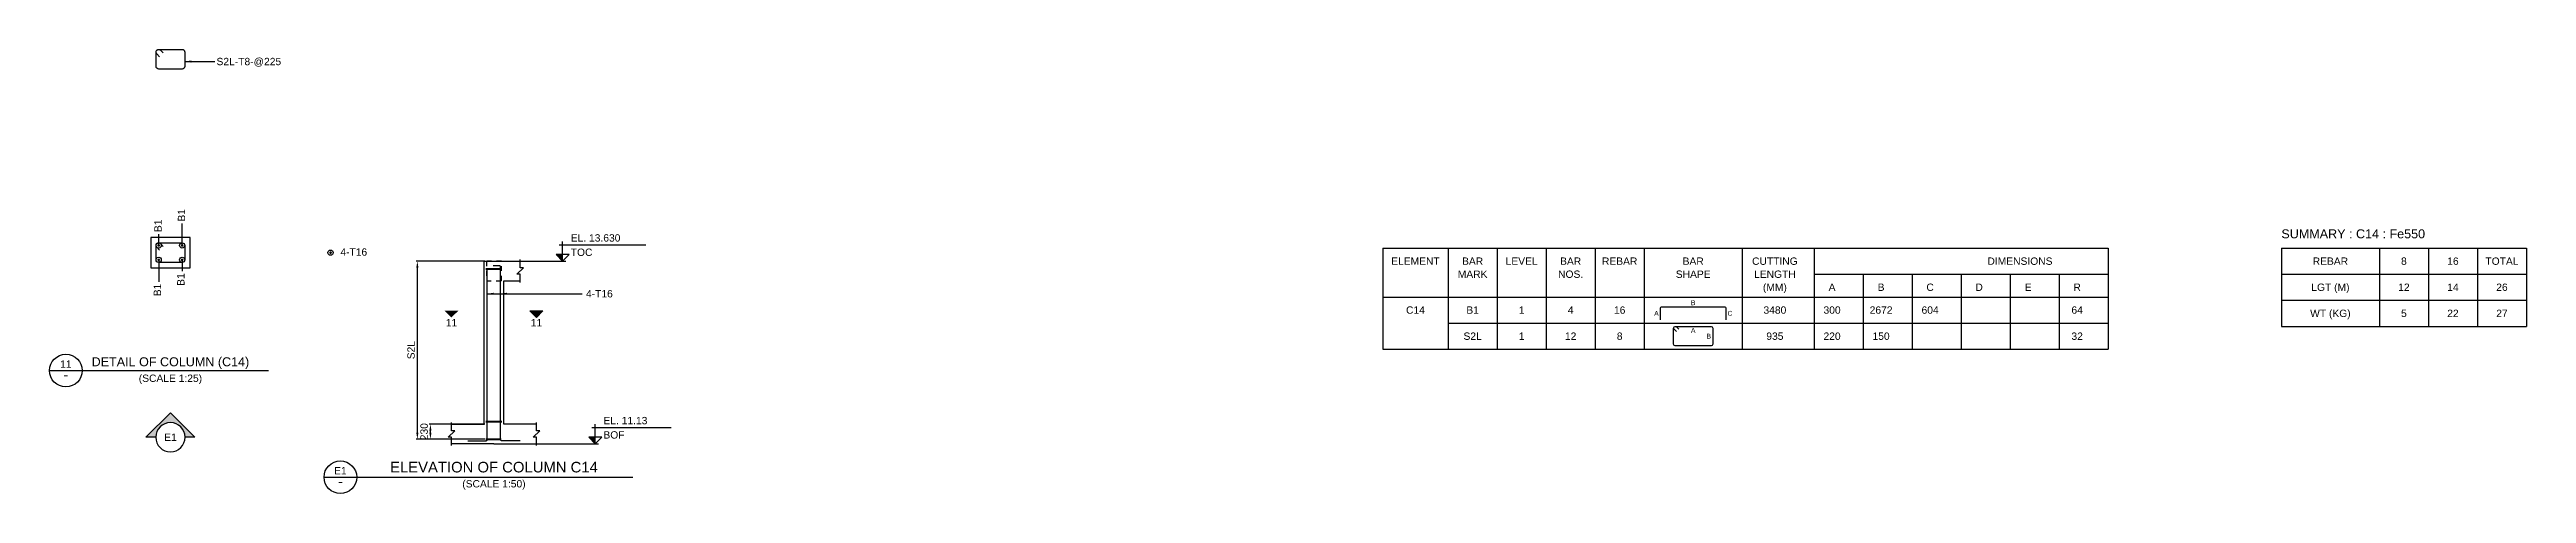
# Model space of a CAD drawing. Header units: inches. Extents: x -14290 to 92310, y -1525 to 237772.
# Drawn here: x -13600 to 62200, y 159377 to 172992 of the extents above; entities that cross this region are included whole.
import ezdxf
from ezdxf.enums import TextEntityAlignment as Align

# ---------------------------------------------------------------- set-up
doc = ezdxf.new("R2010")
doc.units = ezdxf.units.IN
doc.header["$MEASUREMENT"] = 0
doc.linetypes.add('SCHidden', pattern=[1000, 500, -500])
for name, color, linetype in [('colSectionMarkLayer', 5, 'Continuous'), ('Concrete Line', 2, 'Continuous'), ('Dim', 31, 'Continuous'), ('Hatch', 25, 'Continuous'), ('Labels', 4, 'Continuous'), ('Link', 225, 'Continuous'), ('Reinforcement', 130, 'Continuous'), ('Schedule Border', 60, 'Continuous'), ('Schedule Header', 4, 'Continuous'), ('Text', 31, 'Continuous'), ('Text_Scale', 31, 'Continuous')]:
    doc.layers.add(name, color=color, linetype=linetype)
doc.styles.add('SC-BBS1', font='SansSerif')
doc.styles.add('SC-COL2', font='sanss___.ttf')
doc.styles.get("Standard").update_dxf_attribs({"font": 'txt.shx'})
doc.dimstyles.new('ColumnSch', dxfattribs={"dimtxt": 225, "dimasz": 200, "dimexe": 38, "dimexo": 38, "dimgap": 80, "dimtad": 1, "dimtoh": 1, "dimdec": 0, "dimzin": 0, "dimdsep": 46, "dimtxsty": 'SC-BBS1', "dimcen": 0.09, "dimclrd": 8, "dimclre": 8, "dimclrt": 31, "dimadec": 0, "dimazin": 0, "dimtfac": 1, "dimtdec": 0, "dimtix": 1, "dimtofl": 0, "dimtmove": 0, "dimatfit": 3, "dimfxl": 1, "dimtolj": 1, "dimtzin": 0, "dimarcsym": 0})
doc.dimstyles.get("Standard").update_dxf_attribs({"dimtxt": 0.18, "dimasz": 200, "dimexe": 0.18, "dimexo": 0.0625, "dimgap": 0.09, "dimtad": 0, "dimtih": 1, "dimtoh": 1, "dimdec": 4, "dimzin": 0, "dimdsep": 46, "dimtxsty": 'Standard', "dimcen": 0.09, "dimadec": 0, "dimazin": 0, "dimtfac": 1, "dimtdec": 4, "dimtofl": 0, "dimtmove": 0, "dimatfit": 3, "dimfxl": 1, "dimtolj": 1, "dimtzin": 0, "dimarcsym": 0})

msp = doc.modelspace()

# ---------------------------------------------------------------- texts
at = {"layer": 'colSectionMarkLayer', "style": 'SC-BBS1'}
for p in [(-1300, 164727), (1300, 164727)]:
    msp.add_text('11', height=225, dxfattribs=at).set_placement(p, align=Align.TOP_CENTER)
at = {"layer": 'Dim', "style": 'SC-COL2'}
for p in [(-10282, 167394), (-9562, 167714)]:
    msp.add_text('B1', height=225, rotation=90, dxfattribs=at).set_placement(p, align=Align.MIDDLE_LEFT)
for p in [(-9582, 166130), (-10302, 165810)]:
    msp.add_text('B1', height=225, rotation=90, dxfattribs=at).set_placement(p, align=Align.MIDDLE_RIGHT)
at = {"layer": 'Dim', "style": 'SC-BBS1'}
for s, p in [('B', (36700, 165227)), ('A', (35575, 164902)), ('C', (37825, 164902)), ('A', (36700, 164377)), ('B', (37175, 164202))]:
    msp.add_text(s, height=150, dxfattribs=at).set_placement(p, align=Align.MIDDLE_CENTER)
at = {"layer": 'Labels', "style": 'SC-BBS1'}
for s, height, p in [('11', 225, (-13100, 163167)), ('DETAIL OF COLUMN (C14)', 275, (-9900, 163197)), ('E1', 225, (-4700, 159897)), ('ELEVATION OF COLUMN C14', 325, (0, 159927))]:
    msp.add_text(s, height=height, dxfattribs=at).set_placement(p, align=Align.BOTTOM_CENTER)
for s, height, p in [('-', 325, (-13100, 163022)), ('E1', 225, (-9900, 161102)), ('-', 325, (-4700, 159752))]:
    msp.add_text(s, height=height, dxfattribs=at).set_placement(p, align=Align.MIDDLE_CENTER)
at = {"layer": 'Schedule Header', "style": 'SC-BBS1'}
msp.add_text('SUMMARY : C14 : Fe550', height=275, dxfattribs=at).set_placement((54700, 167202))
for s, p in [('ELEMENT', (28200, 166502)), ('MARK', (29950, 166102)), ('BAR', (29950, 166502)), ('LEVEL', (31450, 166502)), ('NOS.', (32950, 166102)), ('BAR', (32950, 166502)), ('REBAR', (34450, 166502)), ('SHAPE', (36700, 166102)), ('BAR', (36700, 166502)), ('CUTTING', (39200, 166502)), ('LENGTH', (39200, 166102)), ('DIMENSIONS', (46700, 166502)), ('REBAR', (56200, 166502)), ('8', (58450, 166502)), ('16', (59950, 166502)), ('TOTAL', (61450, 166502)), ('(MM)', (39200, 165702)), ('A', (40950, 165702)), ('B', (42450, 165702)), ('C', (43950, 165702)), ('D', (45450, 165702)), ('E', (46950, 165702)), ('R', (48450, 165702)), ('LGT (M)', (56200, 165702)), ('WT (KG)', (56200, 164902))]:
    msp.add_text(s, height=225, dxfattribs=at).set_placement(p, align=Align.MIDDLE_CENTER)
at = {"layer": 'Text', "style": 'SC-BBS1'}
for s, p in [('S2L-T8-@225', (-8490, 172622)), ('4-T16', (-4700, 166782))]:
    msp.add_text(s, height=225, dxfattribs=at).set_placement(p, align=Align.MIDDLE_LEFT)
for s, p in [('TOC', (2350, 166662)), ('EL. 13.630', (2350, 167102)), ('EL. 11.13', (3350, 161502)), ('BOF', (3350, 161062))]:
    msp.add_text(s, height=225, dxfattribs=at).set_placement(p)
for s, p in [('12', (58450, 165702)), ('14', (59950, 165702)), ('26', (61450, 165702)), ('C14', (28200, 165002)), ('B1', (29950, 165002)), ('1', (31450, 165002)), ('4', (32950, 165002)), ('16', (34450, 165002)), ('3480', (39200, 165002)), ('300', (40950, 165002)), ('2672', (42450, 165002)), ('604', (43950, 165002)), ('64', (48450, 165002)), ('5', (58450, 164902)), ('22', (59950, 164902)), ('27', (61450, 164902)), ('S2L', (29950, 164202)), ('1', (31450, 164202)), ('12', (32950, 164202)), ('8', (34450, 164202)), ('935', (39200, 164202)), ('220', (40950, 164202)), ('150', (42450, 164202)), ('32', (48450, 164202))]:
    msp.add_text(s, height=225, dxfattribs=at).set_placement(p, align=Align.MIDDLE_CENTER)
msp.add_text('(SCALE 1:25)', height=225, dxfattribs=at).set_placement((-9900, 162732), align=Align.BOTTOM_CENTER)
at = {"layer": 'Text', "insert": (2816.5, 165614.5), "char_height": 225, "attachment_point": 1, "style": 'SC-BBS1'}
msp.add_mtext('4-T16', dxfattribs=at)
at = {"layer": 'Text_Scale', "style": 'SC-BBS1'}
msp.add_text('(SCALE 1:50)', height=225, dxfattribs=at).set_placement((0, 159497), align=Align.BOTTOM_CENTER)

# ---------------------------------------------------------------- blocks, each defined once
blk = doc.blocks.new('*D41')
at = {"color": 8, "linetype": 'ByBlock', "lineweight": -2}
for p, q in [((-282, 166502), (-2382, 166502)), ((-2344, 161246), (-2344, 166302)), ((-282, 161046), (-2382, 161046))]:
    blk.add_line(p, q, dxfattribs=at)
at = {"color": 8}
for points in [[(-2344, 166502), (-2311, 166302), (-2377, 166302)], [(-2344, 161046), (-2377, 161246), (-2311, 161246)]]:
    blk.add_solid(points, dxfattribs=at)
at = {"layer": 'DEFPOINTS', "color": 31}
for p in [(-244, 166502), (-2344, 161046), (-244, 161046)]:
    blk.add_point(p, dxfattribs=at)
at = {"color": 31, "insert": (-2536, 163774), "char_height": 225, "attachment_point": 5, "rotation": 90, "style": 'SC-BBS1'}
blk.add_mtext('\\A1;S2L', dxfattribs=at)
blk = doc.blocks.new('*D42')
at = {"color": 8, "linetype": 'ByBlock', "lineweight": -2}
for p, q in [((-282, 161502), (-1982, 161502)), ((-282, 161046), (-1982, 161046)), ((-1944, 161246), (-1944, 161302))]:
    blk.add_line(p, q, dxfattribs=at)
at = {"color": 8}
for points in [[(-1944, 161502), (-1911, 161302), (-1977, 161302)], [(-1944, 161046), (-1977, 161246), (-1911, 161246)]]:
    blk.add_solid(points, dxfattribs=at)
at = {"layer": 'DEFPOINTS', "color": 31}
for p in [(-244, 161502), (-1944, 161046), (-244, 161046)]:
    blk.add_point(p, dxfattribs=at)
at = {"color": 31, "insert": (-2136, 161274), "char_height": 225, "attachment_point": 5, "rotation": 90, "style": 'SC-BBS1'}
blk.add_mtext('\\A1;230', dxfattribs=at)

# ---------------------------------------------------------------- dimensions: what is measured, and where the dimension line sits
at = {"layer": 'Dim', "lineweight": 50}
for p2, distance, text, picture, middle in [((-244, 166502), 2100, 'S2L', '*D41', (-2344, 163774)), ((-244, 161502), 1700, '230', '*D42', (-1944, 161274))]:
    dim = msp.add_aligned_dim(p1=(-244, 161046), p2=p2, distance=distance, text=text, dimstyle='ColumnSch', dxfattribs=at)
    dim.commit()
    dim.dimension.update_dxf_attribs({"geometry": picture, "text_midpoint": middle})

# ---------------------------------------------------------------- hatches: boundary and pattern name
at = {"layer": 'Hatch'}
for points in [[(2100, 166502), (2100, 166702), (1900, 166702)], [(-1500, 164977), (-1300, 164777), (-1100, 164977), (-1500, 164977)], [(1500, 164977), (1300, 164777), (1100, 164977), (1500, 164977)], [(3100, 160902), (3100, 161102), (2900, 161102)]]:
    msp.add_hatch(color=256, dxfattribs=at).paths.add_polyline_path(points, flags=0)
h = msp.add_hatch(color=256, dxfattribs=at)
edge = h.paths.add_edge_path(flags=16)
edge.add_line((-10350, 161102), (-10650, 161102))
edge.add_line((-10650, 161102), (-9900, 161852))
edge.add_line((-9900, 161852), (-9150, 161102))
edge.add_line((-9150, 161102), (-9450, 161102))
edge.add_arc((-9900, 161102), 450, 0, 180)

# ---------------------------------------------------------------- linework, layer by layer
at = {"lineweight": 50}
for p, q in [((-244, 166262), (244, 166262)), ((-244, 161582), (244, 161582)), ((-244, 161046), (220, 161046))]:
    msp.add_line(p, q, dxfattribs=at)
at = {"layer": 'colSectionMarkLayer'}
for p, q in [((2000, 167002), (4650, 167002)), ((2100, 166502), (2100, 167102)), ((300, 166502), (2200, 166502)), ((-13600, 163147), (-6900, 163147)), ((3100, 160902), (3100, 161502)), ((1300, 160902), (3200, 160902)), ((3000, 161402), (5425, 161402)), ((-5200, 159877), (4250, 159877))]:
    msp.add_line(p, q, dxfattribs=at)
for points in [[(2100, 166502), (2300, 166702), (1900, 166702)], [(3100, 160902), (3300, 161102), (2900, 161102)]]:
    msp.add_lwpolyline(points, close=True, dxfattribs=at)
at = {"layer": 'colSectionMarkLayer', "const_width": 5}
for points in [[(-550, 165077), (-1550, 165077)], [(-1500, 164977), (-1300, 164777), (-1100, 164977), (-1500, 164977)], [(550, 165077), (1550, 165077)]]:
    msp.add_lwpolyline(points, dxfattribs=at)
at = {"layer": 'colSectionMarkLayer'}
msp.add_lwpolyline([(1500, 164977), (1300, 164777), (1100, 164977), (1500, 164977)], dxfattribs=at)
msp.add_lwpolyline([(-10350, 161102), (-10650, 161102), (-9900, 161852), (-9150, 161102), (-9450, 161102, 1), (-10350, 161102, 1), (-9450, 161102)], format="xyb", dxfattribs=at)
for centre in [(-13100, 163147), (-4700, 159877)]:
    msp.add_circle(centre, 500, dxfattribs=at)
at = {"layer": 'Concrete Line'}
for p, q in [((-300, 161502), (-300, 166502)), ((-300, 166502), (800, 166502)), ((300, 161502), (300, 165902)), ((300, 165902), (800, 165902)), ((-1300, 161502), (-300, 161502)), ((1300, 161502), (300, 161502)), ((1300, 161502), (300, 161502)), ((0, 160902), (-1300, 160902)), ((0, 160902), (1300, 160902))]:
    msp.add_line(p, q, dxfattribs=at)
msp.add_lwpolyline([(-10500, 166302), (-9300, 166302), (-9300, 166302), (-9300, 167222), (-9300, 167222), (-10500, 167222), (-10500, 167222), (-10500, 166302)], close=True, dxfattribs=at)
at = {"layer": 'Concrete Line', "linetype": 'SCHidden', "ltscale": 0.3}
msp.add_lwpolyline([(-230, 166502), (-230, 165902), (230, 165902), (230, 166502)], close=True, dxfattribs=at)
at = {"layer": 'Concrete Line'}
for points in [[(800, 165852), (800, 166102), (700, 166102), (900, 166302), (800, 166302), (800, 166552)], [(-1300, 160852), (-1300, 161102), (-1400, 161102), (-1200, 161302), (-1300, 161302), (-1300, 161552)], [(1300, 160852), (1300, 161102), (1200, 161102), (1400, 161302), (1300, 161302), (1300, 161552)]]:
    msp.add_lwpolyline(points, dxfattribs=at)
at = {"layer": 'Dim', "color": 8}
for p, q in [((-9540, 167014), (-9540, 167654)), ((-10260, 167014), (-10260, 167334)), ((-10260, 166510), (-10260, 165870)), ((-9540, 166510), (-9540, 166190))]:
    msp.add_line(p, q, dxfattribs=at)
at = {"layer": 'Link'}
for points in [[(-10231.7, 172770.6), (-10316.6, 172855.4, -0.668178), (-10260, 172992), (-9540, 172992, -0.4142136), (-9460, 172912), (-9460, 172472, -0.4142136), (-9540, 172392), (-10260, 172392, -0.4142136), (-10340, 172472), (-10340, 172912, -0.6681793), (-10203.4, 172968.6), (-10118.6, 172883.7)], [(-10231.7, 166840.6), (-10316.6, 166925.4, -0.668178), (-10260, 167062), (-9540, 167062, -0.4142136), (-9460, 166982), (-9460, 166542, -0.4142136), (-9540, 166462), (-10260, 166462, -0.4142136), (-10340, 166542), (-10340, 166982, -0.6681793), (-10203.4, 167038.6), (-10118.6, 166953.7)]]:
    msp.add_lwpolyline(points, format="xyb", dxfattribs=at)
at = {"layer": 'Reinforcement', "color": 130, "const_width": 40}
for points in [[(-10280, 166982, 1), (-10240, 166982, 1)], [(-9560, 166982, 1), (-9520, 166982, 1)], [(-5020, 166762, 1), (-4980, 166762, 1)], [(-10280, 166542, 1), (-10240, 166542, 1)], [(-9560, 166542, 1), (-9520, 166542, 1)]]:
    msp.add_lwpolyline(points, format="xyb", close=True, dxfattribs=at)
at = {"layer": 'Reinforcement'}
for points in [[(-804, 160998), (-234, 160998, 0.4142136), (-204, 161028), (-204, 166248, -0.4142136), (-174, 166278), (26, 166278)], [(804, 160998), (234, 160998, -0.4142136), (204, 161028), (204, 166328, 0.4142136), (174, 166358), (-26, 166358)], [(35700, 164702), (35700, 165052, -0.5), (35750, 165102), (37650, 165102, -0.5), (37700, 165052), (37700, 164702)], [(36185.4, 164345.9), (36114.6, 164416.6, -0.1989124), (36100, 164452, -0.4142046), (36150, 164502, -0.1989044), (36185.4, 164487.4), (36256.1, 164416.6)]]:
    msp.add_lwpolyline(points, format="xyb", dxfattribs=at)
msp.add_lwpolyline([(36100, 164452, -0.4142046), (36150, 164502), (37250, 164502, -0.4142046), (37300, 164452), (37300, 163952, -0.4142046), (37250, 163902), (36150, 163902, -0.4142046), (36100, 163952)], format="xyb", close=True, dxfattribs=at)
at = {"layer": 'Reinforcement', "color": 130}
for centre in [(-10260, 166982), (-9540, 166982), (-5000, 166762), (-10260, 166542), (-9540, 166542)]:
    msp.add_circle(centre, 80, dxfattribs=at)
at = {"layer": 'Schedule Border'}
for p, q in [((27200, 166902), (49400, 166902)), ((27200, 166902), (27200, 163802)), ((29200, 166902), (29200, 163802)), ((30700, 166902), (30700, 163802)), ((32200, 166902), (32200, 163802)), ((33700, 166902), (33700, 163802)), ((35200, 166902), (35200, 163802)), ((38200, 166902), (38200, 163802)), ((40400, 166902), (40400, 163802)), ((49400, 166902), (49400, 163802)), ((54700, 166902), (62200, 166902)), ((54700, 166902), (54700, 164502)), ((57700, 166902), (57700, 164502)), ((59200, 166902), (59200, 164502)), ((60700, 166902), (60700, 164502)), ((62200, 166902), (62200, 164502)), ((40400, 166102), (49400, 166102)), ((41900, 166102), (41900, 163802)), ((43400, 166102), (43400, 163802)), ((44900, 166102), (44900, 163802)), ((46400, 166102), (46400, 163802)), ((47900, 166102), (47900, 163802)), ((54700, 166102), (62200, 166102)), ((27200, 165402), (49400, 165402)), ((54700, 165302), (62200, 165302)), ((29200, 164602), (49400, 164602)), ((54700, 164502), (62200, 164502)), ((27200, 163802), (49400, 163802)), ((29200, 163802), (49400, 163802))]:
    msp.add_line(p, q, dxfattribs=at)

msp.set_redraw_order([(e.dxf.handle, doc.entitydb.next_handle()) for e in msp.query("TEXT MTEXT ATTDEF DIMENSION ARC_DIMENSION")])  # texts and dimensions are drawn at this point

# ---------------------------------------------------------------- leaders
at = {"layer": 'Dim', "color": 8}
for points in [[(-9460, 172622), (-8540, 172622)], [(-204, 165502), (2704, 165502)], [(204, 165502), (2704, 165502)]]:
    msp.add_leader(points, dimstyle='Standard', dxfattribs=at)

doc.saveas('drawing.dxf')
